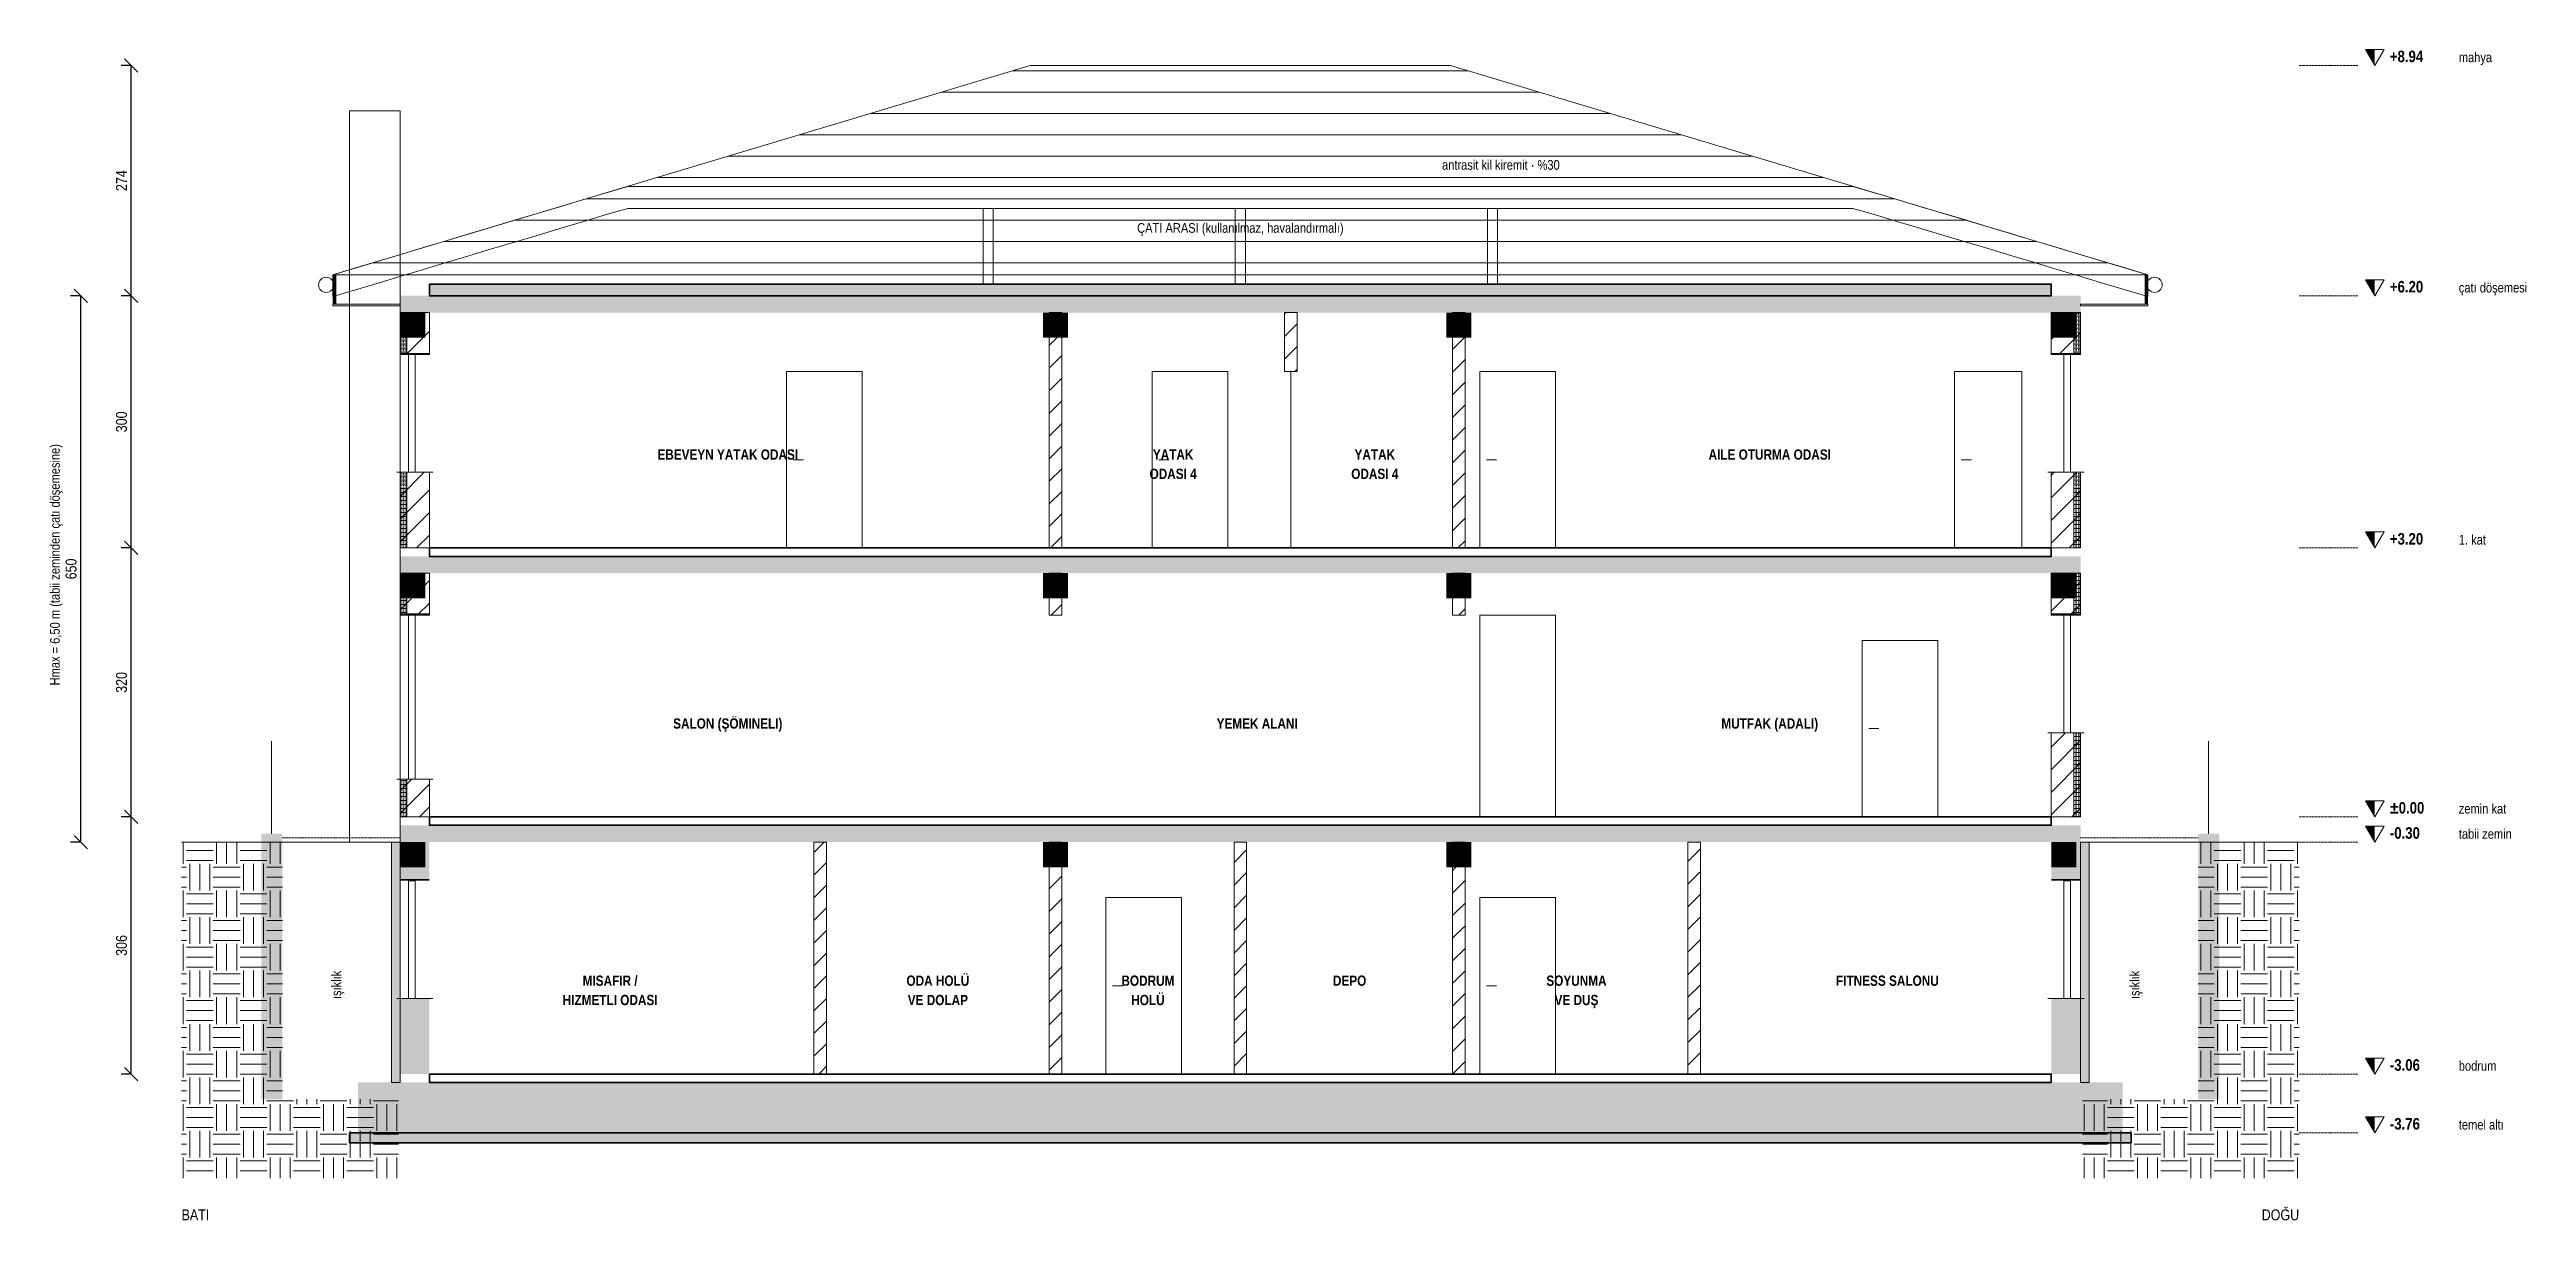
# Model space of a CAD drawing. Header units: centimetres. Extents: x -864 to 7399, y -55958 to -4337.
# Drawn here: x -417 to 2531, y -35480 to -34087 of the extents above; entities that cross this region are included whole.
import ezdxf
from ezdxf.enums import TextEntityAlignment as Align

# ---------------------------------------------------------------- set-up
doc = ezdxf.new("R2010")
doc.units = ezdxf.units.CM
doc.header["$LTSCALE"] = 0.25
doc.linetypes.add('ACAD_ISO02W100', pattern=[15, 12, -3])
for name, color, linetype, lineweight in [('M-BACA-TUGLA', 116, 'Continuous', 9), ('M-CKAP-KIREMIT', 66, 'Continuous', 9), ('M-CKAP-KIREMIT-2', 66, 'Continuous', 9), ('M-CKAP-KIREMIT-2-T', 8, 'Continuous', 5), ('M-CKAP-KIREMIT-T', 8, 'Continuous', 5), ('M-CTAS-AHSAP', 234, 'Continuous', 20), ('M-CVRE-ZEMIN', 45, 'Continuous', 18), ('M-CVRE-ZEMIN-T', 8, 'Continuous', 5), ('M-DUVA-GAZBETON', 64, 'Continuous', 20), ('M-DUVA-GAZBETON-T', 8, 'Continuous', 5), ('M-GOST-DISOLCU', 40, 'Continuous', 9), ('M-GOST-KESITKOT', 46, 'Continuous', 9), ('M-GOST-MAHALPOZ', 7, 'Continuous', 9), ('M-GOST-YAZI', 2, 'Continuous', 9), ('M-ISIK-GALVANIZ', 150, 'Continuous', 9), ('M-ISIK-GALVANIZ-T', 8, 'Continuous', 5), ('M-ISYA-TASYUNU-T', 8, 'Continuous', 5), ('M-KORK-CAM', 100, 'Continuous', 9), ('M-PNKS-ALUMINYUM', 171, 'Continuous', 9), ('M-PNKS-ALUMINYUM-2', 171, 'Continuous', 9), ('M-TASI-BETONARME', 5, 'Continuous', 35), ('M-TASI-BETONARME-T', 250, 'Continuous', 5)]:
    doc.layers.add(name, color=color, linetype=linetype, lineweight=lineweight)
doc.styles.add('YAZI', font='arialn.ttf')
doc.styles.add('YAZI-KALIN', font='arialnb.ttf')
doc.dimstyles.new('MIMARI-1-100', dxfattribs={"dimscale": 10, "dimtxt": 1.296, "dimasz": 2.5, "dimexe": 1.2, "dimexo": 0, "dimgap": 0.5, "dimtad": 1, "dimdec": 0, "dimtxsty": 'YAZI', "dimtsz": 0.8, "dimcen": 2.5, "dimclrd": 256, "dimclre": 256, "dimclrt": 256, "dimazin": 3, "dimtfac": 1, "dimtmove": 0, "dimatfit": 3})

msp = doc.modelspace()

# ---------------------------------------------------------------- texts
at = {"layer": 'M-GOST-KESITKOT'}
for s, height, style, p in [('+8.94', 13.68, 'YAZI-KALIN', (2368, -34102)), ('mahya', 11.52, 'YAZI', (2450, -34102)), ('+6.20', 13.68, 'YAZI-KALIN', (2368, -34376)), ('çatı döşemesi', 11.52, 'YAZI', (2450, -34376)), ('+3.20', 13.68, 'YAZI-KALIN', (2368, -34676)), ('1. kat', 11.52, 'YAZI', (2450, -34676)), ('%%p0.00', 13.68, 'YAZI-KALIN', (2368, -34996)), ('zemin kat', 11.52, 'YAZI', (2450, -34996)), ('-0.30', 13.68, 'YAZI-KALIN', (2368, -35026)), ('tabii zemin', 11.52, 'YAZI', (2450, -35026)), ('-3.06', 13.68, 'YAZI-KALIN', (2368, -35302)), ('bodrum', 11.52, 'YAZI', (2450, -35302)), ('-3.76', 13.68, 'YAZI-KALIN', (2368, -35372)), ('temel altı', 11.52, 'YAZI', (2450, -35372))]:
    msp.add_text(s, height=height, dxfattribs=dict(at, style=style)).set_placement(p)
at = {"layer": 'M-GOST-KESITKOT', "style": 'YAZI'}
msp.add_text('Hmax = 6,50 m (tabii zeminden çatı döşemesine)', height=11.52, rotation=90, dxfattribs=at).set_placement((-405, -34700), align=Align.CENTER)
at = {"layer": 'M-GOST-MAHALPOZ', "style": 'YAZI-KALIN'}
for s, p in [('EBEVEYN YATAK ODASI', (390, -34575)), ('YATAK', (920, -34575)), ('YATAK', (1160, -34575)), ('AILE OTURMA ODASI', (1630, -34575)), ('ODASI 4', (920, -34598)), ('ODASI 4', (1160, -34598)), ('SALON (ŞÖMINELI)', (390, -34895)), ('YEMEK ALANI', (1020, -34895)), ('MUTFAK (ADALI)', (1630, -34895)), ('MISAFIR /', (250, -35201)), ('ODA HOLÜ', (640, -35201)), ('BODRUM', (890, -35201)), ('DEPO', (1130, -35201)), ('SOYUNMA', (1400, -35201)), ('FITNESS SALONU', (1770, -35201)), ('HIZMETLI ODASI', (250, -35224)), ('VE DOLAP', (640, -35224)), ('HOLÜ', (890, -35224)), ('VE DUŞ', (1400, -35224))]:
    msp.add_text(s, height=12.24, dxfattribs=at).set_placement(p, align=Align.CENTER)
at = {"layer": 'M-GOST-YAZI', "style": 'YAZI'}
for s, height, p in [('antrasit kil kiremit · %30', 11.52, (1240, -34230)), ('BATI', 12.96, (-260, -35480))]:
    msp.add_text(s, height=height, dxfattribs=at).set_placement(p)
msp.add_text('ÇATI ARASI (kullanılmaz, havalandırmalı)', height=11.52, dxfattribs=at).set_placement((1000, -34305), align=Align.CENTER)
for p in [(-70, -35200), (2070, -35200)]:
    msp.add_text('ışıklık', height=11.52, rotation=90, dxfattribs=at).set_placement(p, align=Align.CENTER)
msp.add_text('DOĞU', height=12.96, dxfattribs=at).set_placement((2260, -35480), align=Align.RIGHT)

# ---------------------------------------------------------------- dimensions: what is measured, and where the dimension line sits
at = {"layer": 'M-GOST-DISOLCU'}
for base, p1, p2 in [((-320, -34380), (-320, -34380), (-320, -34106)), ((-380, -35030), (-380, -35030), (-380, -34380)), ((-320, -34680), (-320, -34680), (-320, -34380)), ((-320, -35000), (-320, -35000), (-320, -34680)), ((-320, -35306), (-320, -35306), (-320, -35000))]:
    msp.add_linear_dim(base=base, p1=p1, p2=p2, angle=90, dimstyle='MIMARI-1-100', dxfattribs=at).render()

# ---------------------------------------------------------------- hatches: boundary and pattern name
at = {"layer": 'M-CKAP-KIREMIT-2-T'}
h = msp.add_hatch(dxfattribs=at)
h.set_pattern_fill('LINE', scale=8)
h.paths.add_polyline_path([(-80, -34355), (750, -34106), (1250, -34106), (2080, -34355)])
at = {"layer": 'M-CKAP-KIREMIT-T'}
h = msp.add_hatch(color=256, dxfattribs=at)
h.dxf.hatch_style = 1
h.paths.add_polyline_path([(-80, -34355), (-76, -34355), (-76, -34390), (-80, -34390)])
h = msp.add_hatch(color=256, dxfattribs=at)
h.dxf.hatch_style = 1
h.paths.add_polyline_path([(2076, -34355), (2080, -34355), (2080, -34390), (2076, -34390)])
at = {"layer": 'M-CVRE-ZEMIN-T'}
h = msp.add_hatch(dxfattribs=at)
h.set_pattern_fill('EARTH', scale=5)
h.paths.add_polyline_path([(-260, -35030), (-140, -35030), (-140, -35336), (-260, -35336)])
h = msp.add_hatch(dxfattribs=at)
h.set_pattern_fill('EARTH', scale=5)
h.paths.add_polyline_path([(2140, -35030), (2260, -35030), (2260, -35336), (2140, -35336)])
h = msp.add_hatch(dxfattribs=at)
h.set_pattern_fill('EARTH', scale=5)
h.paths.add_polyline_path([(-260, -35336), (-2, -35336), (-2, -35430), (-260, -35430)])
h = msp.add_hatch(dxfattribs=at)
h.set_pattern_fill('EARTH', scale=5)
h.paths.add_polyline_path([(2002, -35336), (2260, -35336), (2260, -35430), (2002, -35430)])
at = {"layer": 'M-DUVA-GAZBETON-T'}
h = msp.add_hatch(dxfattribs=at)
h.set_pattern_fill('ANSI31', scale=6)
h.paths.add_polyline_path([(0, -34400), (35, -34400), (35, -34450), (0, -34450)])
h = msp.add_hatch(dxfattribs=at)
h.set_pattern_fill('ANSI31', scale=6)
h.paths.add_polyline_path([(772.5, -34400), (787.5, -34400), (787.5, -34680), (772.5, -34680)])
h = msp.add_hatch(dxfattribs=at)
h.set_pattern_fill('ANSI31', scale=6)
h.paths.add_polyline_path([(1052.5, -34400), (1067.5, -34400), (1067.5, -34470), (1052.5, -34470)])
h = msp.add_hatch(dxfattribs=at)
h.set_pattern_fill('ANSI31', scale=6)
h.paths.add_polyline_path([(1252.5, -34400), (1267.5, -34400), (1267.5, -34680), (1252.5, -34680)])
h = msp.add_hatch(dxfattribs=at)
h.set_pattern_fill('ANSI31', scale=6)
h.paths.add_polyline_path([(1965, -34400), (2000, -34400), (2000, -34450), (1965, -34450)])
h = msp.add_hatch(dxfattribs=at)
h.set_pattern_fill('ANSI31', scale=6)
h.paths.add_polyline_path([(0, -34590), (35, -34590), (35, -34680), (0, -34680)])
h = msp.add_hatch(dxfattribs=at)
h.set_pattern_fill('ANSI31', scale=6)
h.paths.add_polyline_path([(1965, -34590), (2000, -34590), (2000, -34680), (1965, -34680)])
h = msp.add_hatch(dxfattribs=at)
h.set_pattern_fill('ANSI31', scale=6)
h.paths.add_polyline_path([(0, -34710), (35, -34710), (35, -34760), (0, -34760)])
h = msp.add_hatch(dxfattribs=at)
h.set_pattern_fill('ANSI31', scale=6)
h.paths.add_polyline_path([(772.5, -34710), (787.5, -34710), (787.5, -34760), (772.5, -34760)])
h = msp.add_hatch(dxfattribs=at)
h.set_pattern_fill('ANSI31', scale=6)
h.paths.add_polyline_path([(1252.5, -34710), (1267.5, -34710), (1267.5, -34760), (1252.5, -34760)])
h = msp.add_hatch(dxfattribs=at)
h.set_pattern_fill('ANSI31', scale=6)
h.paths.add_polyline_path([(1965, -34710), (2000, -34710), (2000, -34760), (1965, -34760)])
h = msp.add_hatch(dxfattribs=at)
h.set_pattern_fill('ANSI31', scale=6)
h.paths.add_polyline_path([(1965, -34900), (2000, -34900), (2000, -35000), (1965, -35000)])
h = msp.add_hatch(dxfattribs=at)
h.set_pattern_fill('ANSI31', scale=6)
h.paths.add_polyline_path([(0, -34955), (35, -34955), (35, -35000), (0, -35000)])
h = msp.add_hatch(color=256, dxfattribs=at)
h.dxf.hatch_style = 1
h.paths.add_polyline_path([(0, -35030), (35, -35030), (35, -35076), (0, -35076)])
h = msp.add_hatch(dxfattribs=at)
h.set_pattern_fill('ANSI31', scale=6)
h.paths.add_polyline_path([(492.5, -35030), (507.5, -35030), (507.5, -35306), (492.5, -35306)])
h = msp.add_hatch(dxfattribs=at)
h.set_pattern_fill('ANSI31', scale=6)
h.paths.add_polyline_path([(772.5, -35030), (787.5, -35030), (787.5, -35306), (772.5, -35306)])
h = msp.add_hatch(dxfattribs=at)
h.set_pattern_fill('ANSI31', scale=6)
h.paths.add_polyline_path([(992.5, -35030), (1007.5, -35030), (1007.5, -35306), (992.5, -35306)])
h = msp.add_hatch(dxfattribs=at)
h.set_pattern_fill('ANSI31', scale=6)
h.paths.add_polyline_path([(1252.5, -35030), (1267.5, -35030), (1267.5, -35306), (1252.5, -35306)])
h = msp.add_hatch(dxfattribs=at)
h.set_pattern_fill('ANSI31', scale=6)
h.paths.add_polyline_path([(1532.5, -35030), (1547.5, -35030), (1547.5, -35306), (1532.5, -35306)])
h = msp.add_hatch(color=256, dxfattribs=at)
h.dxf.hatch_style = 1
h.paths.add_polyline_path([(1965, -35030), (2000, -35030), (2000, -35076), (1965, -35076)])
h = msp.add_hatch(color=256, dxfattribs=at)
h.dxf.hatch_style = 1
h.paths.add_polyline_path([(0, -35216), (35, -35216), (35, -35306), (0, -35306)])
h = msp.add_hatch(color=256, dxfattribs=at)
h.dxf.hatch_style = 1
h.paths.add_polyline_path([(1965, -35216), (2000, -35216), (2000, -35306), (1965, -35306)])
at = {"layer": 'M-GOST-KESITKOT'}
h = msp.add_hatch(color=256, dxfattribs=at)
h.dxf.hatch_style = 1
h.paths.add_polyline_path([(2339, -34087), (2350, -34087), (2350, -34106)])
h = msp.add_hatch(color=256, dxfattribs=at)
h.dxf.hatch_style = 1
h.paths.add_polyline_path([(2339, -34361), (2350, -34361), (2350, -34380)])
h = msp.add_hatch(color=256, dxfattribs=at)
h.dxf.hatch_style = 1
h.paths.add_polyline_path([(2339, -34661), (2350, -34661), (2350, -34680)])
h = msp.add_hatch(color=256, dxfattribs=at)
h.dxf.hatch_style = 1
h.paths.add_polyline_path([(2339, -34981), (2350, -34981), (2350, -35000)])
h = msp.add_hatch(color=256, dxfattribs=at)
h.dxf.hatch_style = 1
h.paths.add_polyline_path([(2339, -35011), (2350, -35011), (2350, -35030)])
h = msp.add_hatch(color=256, dxfattribs=at)
h.dxf.hatch_style = 1
h.paths.add_polyline_path([(2339, -35287), (2350, -35287), (2350, -35306)])
h = msp.add_hatch(color=256, dxfattribs=at)
h.dxf.hatch_style = 1
h.paths.add_polyline_path([(2339, -35357), (2350, -35357), (2350, -35376)])
at = {"layer": 'M-ISIK-GALVANIZ-T'}
h = msp.add_hatch(color=256, dxfattribs=at)
h.dxf.hatch_style = 1
h.paths.add_polyline_path([(-165, -35020), (-140, -35020), (-140, -35336), (-165, -35336)])
h = msp.add_hatch(color=256, dxfattribs=at)
h.dxf.hatch_style = 1
h.paths.add_polyline_path([(2140, -35020), (2165, -35020), (2165, -35336), (2140, -35336)])
at = {"layer": 'M-ISYA-TASYUNU-T'}
h = msp.add_hatch(dxfattribs=at)
h.set_pattern_fill('INSUL', scale=0.5)
h.paths.add_polyline_path([(35, -34366), (1965, -34366), (1965, -34380), (35, -34380)])
h = msp.add_hatch(dxfattribs=at)
h.set_pattern_fill('INSUL', scale=0.5)
h.paths.add_polyline_path([(0, -34400), (8, -34400), (8, -34450), (0, -34450)])
h = msp.add_hatch(dxfattribs=at)
h.set_pattern_fill('INSUL', scale=0.5)
h.paths.add_polyline_path([(1992, -34400), (2000, -34400), (2000, -34450), (1992, -34450)])
h = msp.add_hatch(dxfattribs=at)
h.set_pattern_fill('INSUL', scale=0.5)
h.paths.add_polyline_path([(0, -34590), (8, -34590), (8, -34680), (0, -34680)])
h = msp.add_hatch(dxfattribs=at)
h.set_pattern_fill('INSUL', scale=0.5)
h.paths.add_polyline_path([(1992, -34590), (2000, -34590), (2000, -34680), (1992, -34680)])
h = msp.add_hatch(dxfattribs=at)
h.set_pattern_fill('INSUL', scale=0.5)
h.paths.add_polyline_path([(0, -34710), (8, -34710), (8, -34760), (0, -34760)])
h = msp.add_hatch(dxfattribs=at)
h.set_pattern_fill('INSUL', scale=0.5)
h.paths.add_polyline_path([(1992, -34710), (2000, -34710), (2000, -34760), (1992, -34760)])
h = msp.add_hatch(dxfattribs=at)
h.set_pattern_fill('INSUL', scale=0.5)
h.paths.add_polyline_path([(1992, -34900), (2000, -34900), (2000, -35000), (1992, -35000)])
h = msp.add_hatch(dxfattribs=at)
h.set_pattern_fill('INSUL', scale=0.5)
h.paths.add_polyline_path([(0, -34955), (8, -34955), (8, -35000), (0, -35000)])
h = msp.add_hatch(dxfattribs=at)
h.set_pattern_fill('INSUL', scale=0.5)
h.paths.add_polyline_path([(-10, -35030), (0, -35030), (0, -35316), (-10, -35316)])
h = msp.add_hatch(dxfattribs=at)
h.set_pattern_fill('INSUL', scale=0.5)
h.paths.add_polyline_path([(2000, -35030), (2010, -35030), (2010, -35316), (2000, -35316)])
at = {"layer": 'M-PNKS-ALUMINYUM'}
h = msp.add_hatch(color=256, dxfattribs=at)
h.dxf.hatch_style = 1
h.paths.add_polyline_path([(0, -34448), (35, -34448), (35, -34450), (0, -34450)])
h = msp.add_hatch(color=256, dxfattribs=at)
h.dxf.hatch_style = 1
h.paths.add_polyline_path([(1965, -34448), (2000, -34448), (2000, -34450), (1965, -34450)])
h = msp.add_hatch(color=256, dxfattribs=at)
h.dxf.hatch_style = 1
h.paths.add_polyline_path([(0, -34758), (35, -34758), (35, -34760), (0, -34760)])
h = msp.add_hatch(color=256, dxfattribs=at)
h.dxf.hatch_style = 1
h.paths.add_polyline_path([(1965, -34758), (2000, -34758), (2000, -34760), (1965, -34760)])
h = msp.add_hatch(color=256, dxfattribs=at)
h.dxf.hatch_style = 1
h.paths.add_polyline_path([(0, -35074), (35, -35074), (35, -35076), (0, -35076)])
h = msp.add_hatch(color=256, dxfattribs=at)
h.dxf.hatch_style = 1
h.paths.add_polyline_path([(1965, -35074), (2000, -35074), (2000, -35076), (1965, -35076)])
at = {"layer": 'M-TASI-BETONARME-T'}
h = msp.add_hatch(color=256, dxfattribs=at)
h.dxf.hatch_style = 1
h.paths.add_polyline_path([(0, -34380), (2000, -34380), (2000, -34400), (0, -34400)])
h = msp.add_hatch(color=256, dxfattribs=at)
h.dxf.hatch_style = 1
h.paths.add_polyline_path([(0, -34400), (30, -34400), (30, -34430), (0, -34430)])
h = msp.add_hatch(color=256, dxfattribs=at)
h.dxf.hatch_style = 1
h.paths.add_polyline_path([(765, -34400), (795, -34400), (795, -34430), (765, -34430)])
h = msp.add_hatch(color=256, dxfattribs=at)
h.dxf.hatch_style = 1
h.paths.add_polyline_path([(1245, -34400), (1275, -34400), (1275, -34430), (1245, -34430)])
h = msp.add_hatch(color=256, dxfattribs=at)
h.dxf.hatch_style = 1
h.paths.add_polyline_path([(1965, -34400), (1995, -34400), (1995, -34430), (1965, -34430)])
h = msp.add_hatch(color=256, dxfattribs=at)
h.dxf.hatch_style = 1
h.paths.add_polyline_path([(0, -34690), (2000, -34690), (2000, -34710), (0, -34710)])
h = msp.add_hatch(color=256, dxfattribs=at)
h.dxf.hatch_style = 1
h.paths.add_polyline_path([(0, -34710), (30, -34710), (30, -34740), (0, -34740)])
h = msp.add_hatch(color=256, dxfattribs=at)
h.dxf.hatch_style = 1
h.paths.add_polyline_path([(765, -34710), (795, -34710), (795, -34740), (765, -34740)])
h = msp.add_hatch(color=256, dxfattribs=at)
h.dxf.hatch_style = 1
h.paths.add_polyline_path([(1245, -34710), (1275, -34710), (1275, -34740), (1245, -34740)])
h = msp.add_hatch(color=256, dxfattribs=at)
h.dxf.hatch_style = 1
h.paths.add_polyline_path([(1965, -34710), (1995, -34710), (1995, -34740), (1965, -34740)])
h = msp.add_hatch(color=256, dxfattribs=at)
h.dxf.hatch_style = 1
h.paths.add_polyline_path([(0, -35010), (2000, -35010), (2000, -35030), (0, -35030)])
h = msp.add_hatch(color=256, dxfattribs=at)
h.dxf.hatch_style = 1
h.paths.add_polyline_path([(0, -35030), (30, -35030), (30, -35060), (0, -35060)])
h = msp.add_hatch(color=256, dxfattribs=at)
h.dxf.hatch_style = 1
h.paths.add_polyline_path([(765, -35030), (795, -35030), (795, -35060), (765, -35060)])
h = msp.add_hatch(color=256, dxfattribs=at)
h.dxf.hatch_style = 1
h.paths.add_polyline_path([(1245, -35030), (1275, -35030), (1275, -35060), (1245, -35060)])
h = msp.add_hatch(color=256, dxfattribs=at)
h.dxf.hatch_style = 1
h.paths.add_polyline_path([(1965, -35030), (1995, -35030), (1995, -35060), (1965, -35060)])
h = msp.add_hatch(color=256, dxfattribs=at)
h.dxf.hatch_style = 1
h.paths.add_polyline_path([(-50, -35316), (2050, -35316), (2050, -35376), (-50, -35376)])
h = msp.add_hatch(dxfattribs=at)
h.set_pattern_fill('AR-CONC', scale=0.3)
h.paths.add_polyline_path([(-60, -35376), (2060, -35376), (2060, -35388), (-60, -35388)])

# ---------------------------------------------------------------- linework, layer by layer
at = {"layer": 'M-BACA-TUGLA'}
msp.add_lwpolyline([(-60, -34160), (0, -34160), (0, -35030), (-60, -35030)], close=True, dxfattribs=at)
at = {"layer": 'M-CKAP-KIREMIT'}
for points in [[(-80, -34390), (0, -34390), (0, -34392), (-80, -34392)], [(2000, -34390), (2080, -34390), (2080, -34392), (2000, -34392)]]:
    msp.add_lwpolyline(points, close=True, dxfattribs=at)
for centre in [(-88, -34367), (2088, -34367)]:
    msp.add_circle(centre, 9, dxfattribs=at)
at = {"layer": 'M-CKAP-KIREMIT-2'}
for points in [[(-80, -34355), (750, -34106), (1250, -34106), (2080, -34355)], [(-80, -34355), (-53, -34346.9), (-26, -34338.8), (1, -34330.7), (28, -34322.6), (55, -34314.5), (82, -34306.4), (109, -34298.3), (136, -34290.2), (163, -34282.1), (190, -34274), (217, -34265.9), (244, -34257.8), (271, -34250), (298, -34250), (325, -34250), (352, -34250), (379, -34250), (406, -34250), (433, -34250), (460, -34250), (487, -34250), (514, -34250), (541, -34250), (568, -34250), (595, -34250), (622, -34250), (649, -34250), (676, -34250), (703, -34250), (730, -34250), (757, -34250), (784, -34250), (811, -34250), (838, -34250), (865, -34250), (892, -34250), (919, -34250), (946, -34250), (973, -34250), (1000, -34250), (1027, -34250), (1054, -34250), (1081, -34250), (1108, -34250), (1135, -34250), (1162, -34250), (1189, -34250), (1216, -34250), (1243, -34250), (1270, -34250), (1297, -34250), (1324, -34250), (1351, -34250), (1378, -34250), (1405, -34250), (1432, -34250), (1459, -34250), (1486, -34250), (1513, -34250), (1540, -34250), (1567, -34250), (1594, -34250), (1621, -34250), (1648, -34250), (1675, -34250), (1702, -34250), (1729, -34250), (1756, -34257.8), (1783, -34265.9), (1810, -34274), (1837, -34282.1), (1864, -34290.2), (1891, -34298.3), (1918, -34306.4), (1945, -34314.5), (1972, -34322.6), (1999, -34330.7), (2026, -34338.8), (2053, -34346.9), (2080, -34355), (2080, -34381), (2053, -34372.9), (2026, -34364.8), (1999, -34356.7), (1972, -34348.6), (1945, -34340.5), (1918, -34332.4), (1891, -34324.3), (1864, -34316.2), (1837, -34308.1), (1810, -34300), (1783, -34291.9), (1756, -34283.8), (1729, -34276), (1702, -34276), (1675, -34276), (1648, -34276), (1621, -34276), (1594, -34276), (1567, -34276), (1540, -34276), (1513, -34276), (1486, -34276), (1459, -34276), (1432, -34276), (1405, -34276), (1378, -34276), (1351, -34276), (1324, -34276), (1297, -34276), (1270, -34276), (1243, -34276), (1216, -34276), (1189, -34276), (1162, -34276), (1135, -34276), (1108, -34276), (1081, -34276), (1054, -34276), (1027, -34276), (1000, -34276), (973, -34276), (946, -34276), (919, -34276), (892, -34276), (865, -34276), (838, -34276), (811, -34276), (784, -34276), (757, -34276), (730, -34276), (703, -34276), (676, -34276), (649, -34276), (622, -34276), (595, -34276), (568, -34276), (541, -34276), (514, -34276), (487, -34276), (460, -34276), (433, -34276), (406, -34276), (379, -34276), (352, -34276), (325, -34276), (298, -34276), (271, -34276), (244, -34283.8), (217, -34291.9), (190, -34300), (163, -34308.1), (136, -34316.2), (109, -34324.3), (82, -34332.4), (55, -34340.5), (28, -34348.6), (1, -34356.7), (-26, -34364.8), (-53, -34372.9), (-80, -34381)]]:
    msp.add_lwpolyline(points, close=True, dxfattribs=at)
msp.add_lwpolyline([(-80, -34355), (-53, -34346.9), (-26, -34338.8), (1, -34330.7), (28, -34322.6), (55, -34314.5), (82, -34306.4), (109, -34298.3), (136, -34290.2), (163, -34282.1), (190, -34274), (217, -34265.9), (244, -34257.8), (271, -34250), (298, -34250), (325, -34250), (352, -34250), (379, -34250), (406, -34250), (433, -34250), (460, -34250), (487, -34250), (514, -34250), (541, -34250), (568, -34250), (595, -34250), (622, -34250), (649, -34250), (676, -34250), (703, -34250), (730, -34250), (757, -34250), (784, -34250), (811, -34250), (838, -34250), (865, -34250), (892, -34250), (919, -34250), (946, -34250), (973, -34250), (1000, -34250), (1027, -34250), (1054, -34250), (1081, -34250), (1108, -34250), (1135, -34250), (1162, -34250), (1189, -34250), (1216, -34250), (1243, -34250), (1270, -34250), (1297, -34250), (1324, -34250), (1351, -34250), (1378, -34250), (1405, -34250), (1432, -34250), (1459, -34250), (1486, -34250), (1513, -34250), (1540, -34250), (1567, -34250), (1594, -34250), (1621, -34250), (1648, -34250), (1675, -34250), (1702, -34250), (1729, -34250), (1756, -34257.8), (1783, -34265.9), (1810, -34274), (1837, -34282.1), (1864, -34290.2), (1891, -34298.3), (1918, -34306.4), (1945, -34314.5), (1972, -34322.6), (1999, -34330.7), (2026, -34338.8), (2053, -34346.9), (2080, -34355)], dxfattribs=at)
at = {"layer": 'M-CTAS-AHSAP'}
for points in [[(694, -34276), (706, -34276), (706, -34366), (694, -34366)], [(994, -34276), (1006, -34276), (1006, -34366), (994, -34366)], [(1294, -34276), (1306, -34276), (1306, -34366), (1294, -34366)]]:
    msp.add_lwpolyline(points, close=True, dxfattribs=at)
at = {"layer": 'M-CVRE-ZEMIN'}
for p, q in [((-260, -35030), (0, -35030)), ((2000, -35030), (2260, -35030))]:
    msp.add_line(p, q, dxfattribs=at)
at = {"layer": 'M-DUVA-GAZBETON'}
for points in [[(0, -34400), (35, -34400), (35, -34450), (0, -34450)], [(0, -34400), (8, -34400), (8, -34450), (0, -34450)], [(772.5, -34400), (787.5, -34400), (787.5, -34680), (772.5, -34680)], [(1052.5, -34400), (1067.5, -34400), (1067.5, -34470), (1052.5, -34470)], [(1252.5, -34400), (1267.5, -34400), (1267.5, -34680), (1252.5, -34680)], [(1965, -34400), (2000, -34400), (2000, -34450), (1965, -34450)], [(1992, -34400), (2000, -34400), (2000, -34450), (1992, -34450)], [(0, -34590), (35, -34590), (35, -34680), (0, -34680)], [(0, -34590), (8, -34590), (8, -34680), (0, -34680)], [(1965, -34590), (2000, -34590), (2000, -34680), (1965, -34680)], [(1992, -34590), (2000, -34590), (2000, -34680), (1992, -34680)], [(0, -34710), (35, -34710), (35, -34760), (0, -34760)], [(0, -34710), (8, -34710), (8, -34760), (0, -34760)], [(772.5, -34710), (787.5, -34710), (787.5, -34760), (772.5, -34760)], [(1252.5, -34710), (1267.5, -34710), (1267.5, -34760), (1252.5, -34760)], [(1965, -34710), (2000, -34710), (2000, -34760), (1965, -34760)], [(1992, -34710), (2000, -34710), (2000, -34760), (1992, -34760)], [(1965, -34900), (2000, -34900), (2000, -35000), (1965, -35000)], [(1992, -34900), (2000, -34900), (2000, -35000), (1992, -35000)], [(0, -34955), (35, -34955), (35, -35000), (0, -35000)], [(0, -34955), (8, -34955), (8, -35000), (0, -35000)], [(-10, -35030), (0, -35030), (0, -35316), (-10, -35316)], [(492.5, -35030), (507.5, -35030), (507.5, -35306), (492.5, -35306)], [(772.5, -35030), (787.5, -35030), (787.5, -35306), (772.5, -35306)], [(992.5, -35030), (1007.5, -35030), (1007.5, -35306), (992.5, -35306)], [(1252.5, -35030), (1267.5, -35030), (1267.5, -35306), (1252.5, -35306)], [(1532.5, -35030), (1547.5, -35030), (1547.5, -35306), (1532.5, -35306)], [(2000, -35030), (2010, -35030), (2010, -35316), (2000, -35316)]]:
    msp.add_lwpolyline(points, close=True, dxfattribs=at)
at = {"layer": 'M-GOST-KESITKOT', "linetype": 'ACAD_ISO02W100'}
for p, q in [((2260, -34106), (2330, -34106)), ((2260, -34380), (2330, -34380)), ((2260, -34680), (2330, -34680)), ((2260, -35000), (2330, -35000)), ((2260, -35030), (2330, -35030)), ((2260, -35306), (2330, -35306)), ((2260, -35376), (2330, -35376))]:
    msp.add_line(p, q, dxfattribs=at)
at = {"layer": 'M-GOST-KESITKOT'}
for points in [[(2339, -34087), (2361, -34087), (2350, -34106)], [(2339, -34361), (2361, -34361), (2350, -34380)], [(2339, -34661), (2361, -34661), (2350, -34680)], [(2339, -34981), (2361, -34981), (2350, -35000)], [(2339, -35011), (2361, -35011), (2350, -35030)], [(2339, -35287), (2361, -35287), (2350, -35306)], [(2339, -35357), (2361, -35357), (2350, -35376)]]:
    msp.add_lwpolyline(points, close=True, dxfattribs=at)
at = {"layer": 'M-ISIK-GALVANIZ', "linetype": 'ACAD_ISO02W100'}
for p, q in [((-140, -35025), (0, -35025)), ((2000, -35025), (2140, -35025))]:
    msp.add_line(p, q, dxfattribs=at)
at = {"layer": 'M-KORK-CAM'}
for p, q in [((-153, -35020), (-153, -34910)), ((2152, -35020), (2152, -34910))]:
    msp.add_line(p, q, dxfattribs=at)
at = {"layer": 'M-PNKS-ALUMINYUM'}
for p, q in [((1060, -34680), (1060, -34470)), ((-4, -34590), (39, -34590)), ((1961, -34590), (2004, -34590)), ((1961, -34900), (2004, -34900)), ((-4, -34955), (39, -34955)), ((-4, -35216), (39, -35216)), ((1961, -35216), (2004, -35216))]:
    msp.add_line(p, q, dxfattribs=at)
for points in [[(10, -34450), (18, -34450), (18, -34590), (10, -34590)], [(1980, -34450), (1988, -34450), (1988, -34590), (1980, -34590)], [(10, -34760), (18, -34760), (18, -34955), (10, -34955)], [(1980, -34760), (1988, -34760), (1988, -34900), (1980, -34900)], [(10, -35076), (18, -35076), (18, -35216), (10, -35216)], [(1980, -35076), (1988, -35076), (1988, -35216), (1980, -35216)]]:
    msp.add_lwpolyline(points, close=True, dxfattribs=at)
at = {"layer": 'M-PNKS-ALUMINYUM-2'}
for p, q in [((468, -34575), (480, -34575)), ((903, -34575), (915, -34575)), ((1293, -34575), (1305, -34575)), ((1858, -34575), (1870, -34575)), ((1748, -34895), (1760, -34895)), ((848, -35201), (860, -35201)), ((1293, -35201), (1305, -35201))]:
    msp.add_line(p, q, dxfattribs=at)
for points in [[(460, -34470), (550, -34470), (550, -34680), (460, -34680)], [(895, -34470), (985, -34470), (985, -34680), (895, -34680)], [(1285, -34470), (1375, -34470), (1375, -34680), (1285, -34680)], [(1850, -34470), (1930, -34470), (1930, -34680), (1850, -34680)], [(1285, -34760), (1375, -34760), (1375, -35000), (1285, -35000)], [(1740, -34790), (1830, -34790), (1830, -35000), (1740, -35000)], [(840, -35096), (930, -35096), (930, -35306), (840, -35306)], [(1285, -35096), (1375, -35096), (1375, -35306), (1285, -35306)]]:
    msp.add_lwpolyline(points, close=True, dxfattribs=at)
at = {"layer": 'M-TASI-BETONARME'}
for points in [[(35, -34366), (1965, -34366), (1965, -34380), (35, -34380)], [(35, -34680), (1965, -34680), (1965, -34690), (35, -34690)], [(35, -35000), (1965, -35000), (1965, -35010), (35, -35010)], [(35, -35306), (1965, -35306), (1965, -35316), (35, -35316)], [(-60, -35376), (2060, -35376), (2060, -35388), (-60, -35388)]]:
    msp.add_lwpolyline(points, close=True, dxfattribs=at)

msp.set_redraw_order([(e.dxf.handle, doc.entitydb.next_handle()) for e in msp.query("TEXT MTEXT ATTDEF DIMENSION ARC_DIMENSION")])  # texts and dimensions are drawn at this point

doc.saveas('drawing.dxf')
